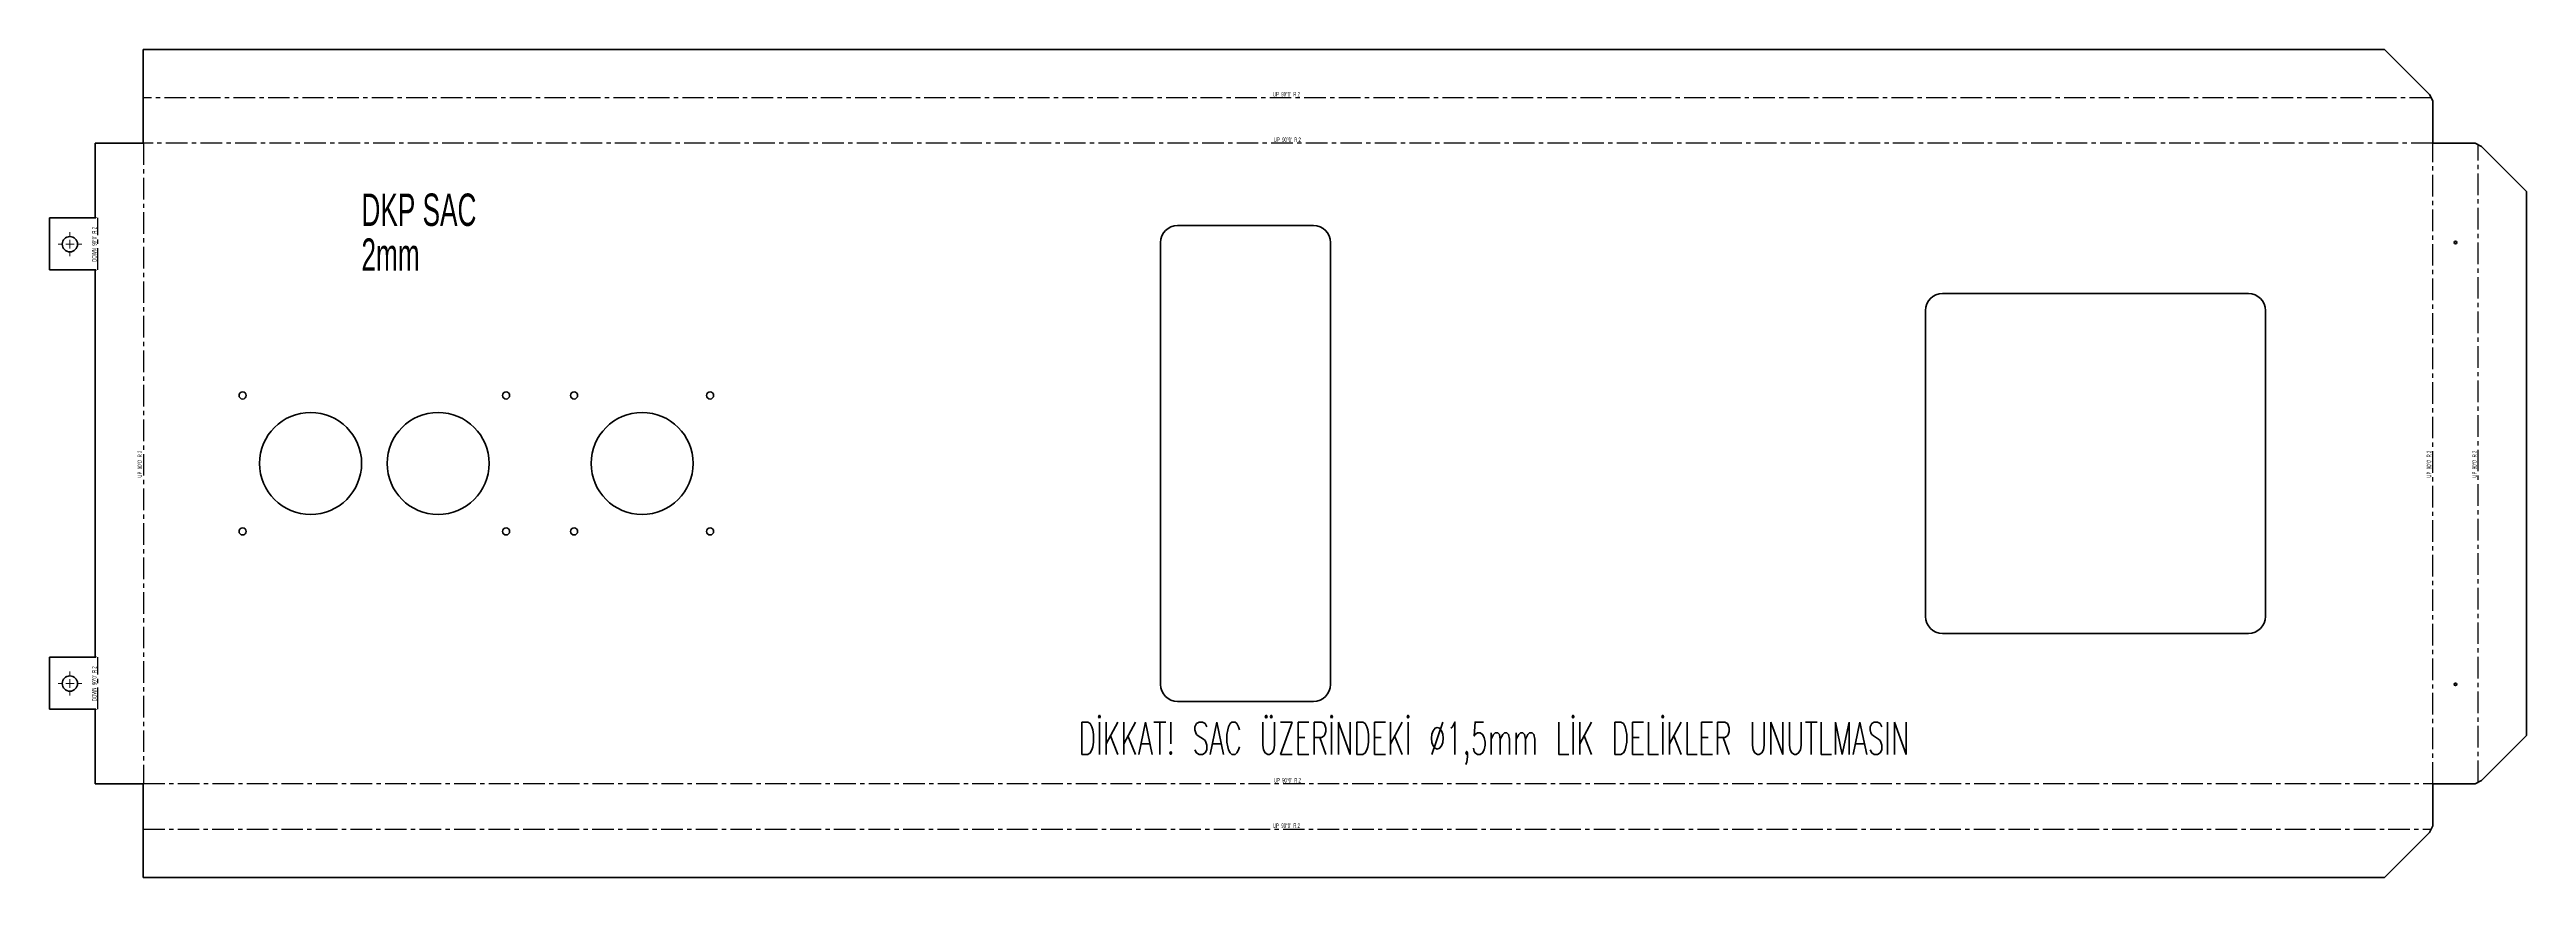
# Model space of a CAD drawing. Header units: millimetres. Extents: x -245 to 1212, y -114 to 373.
import ezdxf

# ---------------------------------------------------------------- set-up
doc = ezdxf.new("R2010")
doc.units = ezdxf.units.MM
doc.linetypes.add('CENTERX2', pattern=[20.32, 12.7, -2.54, 2.54, -2.54])
doc.styles.add('SLDTEXTSTYLE0', font='TXT', dxfattribs={"width": 0.572187})
doc.styles.add('SLDTEXTSTYLE1', font='TXT', dxfattribs={"width": 0.5675})
doc.styles.add('SLDTEXTSTYLE2', font='TXT', dxfattribs={"width": 0.605})
doc.styles.add('SLDTEXTSTYLE3', font='TXT', dxfattribs={"width": 0.605, "bigfont": 'bigfont'})

# ---------------------------------------------------------------- blocks, each defined once
blk = doc.blocks.new('SW_NOTE_0')
at = {"color": 0, "linetype": 'Continuous', "lineweight": 0, "char_height": 19.05, "attachment_point": 1, "style": 'SLDTEXTSTYLE2'}
for s, insert in [('DKP SAC', (0, 24.6)), ('2mm', (0, -1.8))]:
    blk.add_mtext(s, dxfattribs=dict(at, insert=insert))
blk = doc.blocks.new('SW_CENTERMARKSYMBOL_0')
at = {"color": 0, "linetype": 'Continuous', "lineweight": 18}
for p, q in [((-5, 0), (-7, 0)), ((0, 0), (-2.5, 0)), ((0, 5), (0, 7)), ((0, 0), (0, 2.5)), ((0, 0), (2.5, 0)), ((0, 0), (0, -2.5)), ((5, 0), (7, 0)), ((0, -5), (0, -7))]:
    blk.add_line(p, q, dxfattribs=at)
blk = doc.blocks.new('SW_CENTERMARKSYMBOL_1')
at = {"color": 0, "linetype": 'Continuous', "lineweight": 18}
for p, q in [((-5, 0), (-7, 0)), ((0, 0), (-2.5, 0)), ((0, 5), (0, 7)), ((0, 0), (0, 2.5)), ((0, 0), (2.5, 0)), ((0, 0), (0, -2.5)), ((5, 0), (7, 0)), ((0, -5), (0, -7))]:
    blk.add_line(p, q, dxfattribs=at)
blk = doc.blocks.new('SW_DOWELSYMBOL_0')
at = {"linetype": 'Continuous', "lineweight": 18}
h = blk.add_hatch(color=0, dxfattribs=at)
edge = h.paths.add_edge_path(flags=0)
edge.add_arc((0, 0), 0.75, 180, 270)
edge.add_line((0, -0.8), (0, 0))
edge.add_line((0, 0), (-0.8, 0))
h = blk.add_hatch(color=0, dxfattribs=at)
edge = h.paths.add_edge_path(flags=0)
edge.add_arc((0, 0), 0.75, 0, 90)
edge.add_line((0, 0.8), (0, 0))
edge.add_line((0, 0), (0.8, 0))
at = {"color": 0, "linetype": 'Continuous', "lineweight": 18}
blk.add_circle((0, 0), 0.75, dxfattribs=at)
blk = doc.blocks.new('SW_DOWELSYMBOL_1')
at = {"linetype": 'Continuous', "lineweight": 18}
h = blk.add_hatch(color=0, dxfattribs=at)
edge = h.paths.add_edge_path(flags=0)
edge.add_arc((0, 0), 0.75, 180, 270)
edge.add_line((0, -0.8), (0, 0))
edge.add_line((0, 0), (-0.8, 0))
h = blk.add_hatch(color=0, dxfattribs=at)
edge = h.paths.add_edge_path(flags=0)
edge.add_arc((0, 0), 0.75, 0, 90)
edge.add_line((0, 0.8), (0, 0))
edge.add_line((0, 0), (0.8, 0))
at = {"color": 0, "linetype": 'Continuous', "lineweight": 18}
blk.add_circle((0, 0), 0.75, dxfattribs=at)

msp = doc.modelspace()

# ---------------------------------------------------------------- linework, layer by layer
at = {"color": 7, "linetype": 'Continuous', "lineweight": 35}
for p, q in [((-190.3, 317.8), (-190.3, 372.8)), ((-190.3, 372.8), (1128.2, 372.8)), ((1154.7, 346.3), (1128.2, 372.8)), ((1154.7, 346.3), (1156.7, 342.6)), ((1156.7, 317.8), (1156.7, 342.6)), ((-218.6, 274.3), (-218.6, 317.8)), ((-190.3, 317.8), (-218.6, 317.8)), ((1156.7, 317.8), (1181.5, 317.8)), ((1181.5, 317.8), (1185.3, 315.8)), ((1211.8, 289.3), (1185.3, 315.8)), ((1211.8, 289.3), (1211.8, -30.7)), ((-245.4, 243.3), (-245.4, 273.8)), ((-245.4, 273.8), (-218.1, 273.8)), ((-218.1, 274.3), (-218.6, 274.3)), ((-218.1, 273.8), (-218.1, 274.3)), ((498.2, 269.3), (418.2, 269.3)), ((408.2, 259.3), (408.2, -0.7)), ((508.2, -0.7), (508.2, 259.3)), ((-218.1, 243.3), (-245.4, 243.3)), ((-218.6, 15.8), (-218.6, 242.8)), ((-218.6, 242.8), (-218.1, 242.8)), ((-218.1, 242.8), (-218.1, 243.3)), ((858.2, 219.3), (858.2, 39.3)), ((1048.2, 229.3), (868.2, 229.3)), ((1058.2, 39.3), (1058.2, 219.3)), ((868.2, 29.3), (1048.2, 29.3)), ((-245.4, -15.2), (-245.4, 15.3)), ((-245.4, 15.3), (-218.1, 15.3)), ((-218.1, 15.8), (-218.6, 15.8)), ((-218.1, 15.3), (-218.1, 15.8)), ((418.2, -10.7), (498.2, -10.7)), ((-218.1, -15.2), (-245.4, -15.2)), ((-218.6, -59.2), (-218.6, -15.7)), ((-218.6, -15.7), (-218.1, -15.7)), ((-218.1, -15.7), (-218.1, -15.2)), ((1185.3, -57.2), (1211.8, -30.7)), ((1185.3, -57.2), (1181.5, -59.2)), ((-190.3, -59.2), (-218.6, -59.2)), ((-190.3, -114.3), (-190.3, -59.2)), ((1156.7, -59.2), (1181.5, -59.2)), ((1156.7, -59.2), (1156.7, -84)), ((1156.7, -84), (1154.7, -87.8)), ((1128.2, -114.3), (1154.7, -87.8)), ((1128.2, -114.3), (-190.3, -114.3))]:
    msp.add_line(p, q, dxfattribs=at)
at = {"color": 7, "linetype": 'CENTERX2'}
for p, q in [((1155.7, 344.4), (-190.3, 344.4)), ((1156.6, 317.7), (-190.2, 317.7)), ((-190.2, 317.7), (-190.2, -59.1)), ((1156.6, -59.1), (1156.6, 317.7)), ((1183.4, -58.2), (1183.4, 316.8)), ((-217, 243.3), (-217, 273.8)), ((-217, -15.2), (-217, 15.3)), ((-190.2, -59.1), (1156.6, -59.1)), ((-190.3, -85.9), (1155.7, -85.9))]:
    msp.add_line(p, q, dxfattribs=at)
at = {"color": 7, "linetype": 'Continuous', "lineweight": 35}
for centre, radius in [((-233.4, 258.3), 4.5), ((1170, 259.3), 0.75), ((-131.8, 169.3), 2.1), ((23.2, 169.3), 2.1), ((63.2, 169.3), 2.1), ((143.2, 169.3), 2.1), ((-91.8, 129.3), 30), ((-16.8, 129.3), 30), ((103.2, 129.3), 30), ((-131.8, 89.3), 2.1), ((23.2, 89.3), 2.1), ((63.2, 89.3), 2.1), ((143.2, 89.3), 2.1), ((-233.4, -0.2), 4.5), ((1170, -0.7), 0.75)]:
    msp.add_circle(centre, radius, dxfattribs=at)
for centre, start, end in [((418.2, 259.3), 90, 180), ((498.2, 259.3), 0, 90), ((868.2, 219.3), 90, 180), ((1048.2, 219.3), 0, 90), ((868.2, 39.3), 180, 270), ((1048.2, 39.3), 270, 0), ((418.2, -0.7), 180, 270), ((498.2, -0.7), 270, 0)]:
    msp.add_arc(centre, 10, start, end, dxfattribs=at)

# ---------------------------------------------------------------- block references
at = {"color": 7, "linetype": 'Continuous', "lineweight": 0}
msp.add_blockref('SW_NOTE_0', (-61.9, 263.5), dxfattribs=at)
at = {"color": 7, "linetype": 'Continuous', "lineweight": 18}
for name, p in [('SW_CENTERMARKSYMBOL_1', (-233.4, 258.3)), ('SW_DOWELSYMBOL_0', (1170, 259.3)), ('SW_CENTERMARKSYMBOL_0', (-233.4, -0.2)), ('SW_DOWELSYMBOL_1', (1170, -0.7))]:
    msp.add_blockref(name, p, dxfattribs=at)

# ---------------------------------------------------------------- texts
at = {"color": 7, "linetype": 'Continuous', "lineweight": 0}
for s, insert, char_height, attachment_point, style in [("UP  90°0'  R 2", (482.3, 347.9), 2.646, 2, 'SLDTEXTSTYLE1'), ("UP  90°0'  R 2", (482.8, 321.1), 2.646, 2, 'SLDTEXTSTYLE1'), ('DİKKAT! SAC ÜZERİNDEKİ Ø1,5mm LİK DELİKLER UNUTLMASIN', (359.9, -22.9), 19.05, 1, 'SLDTEXTSTYLE3'), ("UP  90°0'  R 2", (482.8, -55.8), 2.646, 2, 'SLDTEXTSTYLE1'), ("UP  90°0'  R 2", (482.3, -82.5), 2.646, 2, 'SLDTEXTSTYLE1')]:
    msp.add_mtext(s, dxfattribs=dict(at, insert=insert, char_height=char_height, attachment_point=attachment_point, style=style))
at = {"color": 7, "linetype": 'Continuous', "lineweight": 0, "char_height": 2.646, "attachment_point": 2, "rotation": 90}
for s, insert, style in [("DOWN  90°0'  R 2", (-220.4, 258.2), 'SLDTEXTSTYLE0'), ("UP  90°0'  R 2", (-193.6, 128.9), 'SLDTEXTSTYLE1'), ("UP  90°0'  R 2", (1153.1, 128.9), 'SLDTEXTSTYLE1'), ("UP  90°0'  R 2", (1179.9, 128.9), 'SLDTEXTSTYLE1'), ("DOWN  90°0'  R 2", (-220.4, -0.3), 'SLDTEXTSTYLE0')]:
    msp.add_mtext(s, dxfattribs=dict(at, insert=insert, style=style))

doc.saveas('drawing.dxf')
